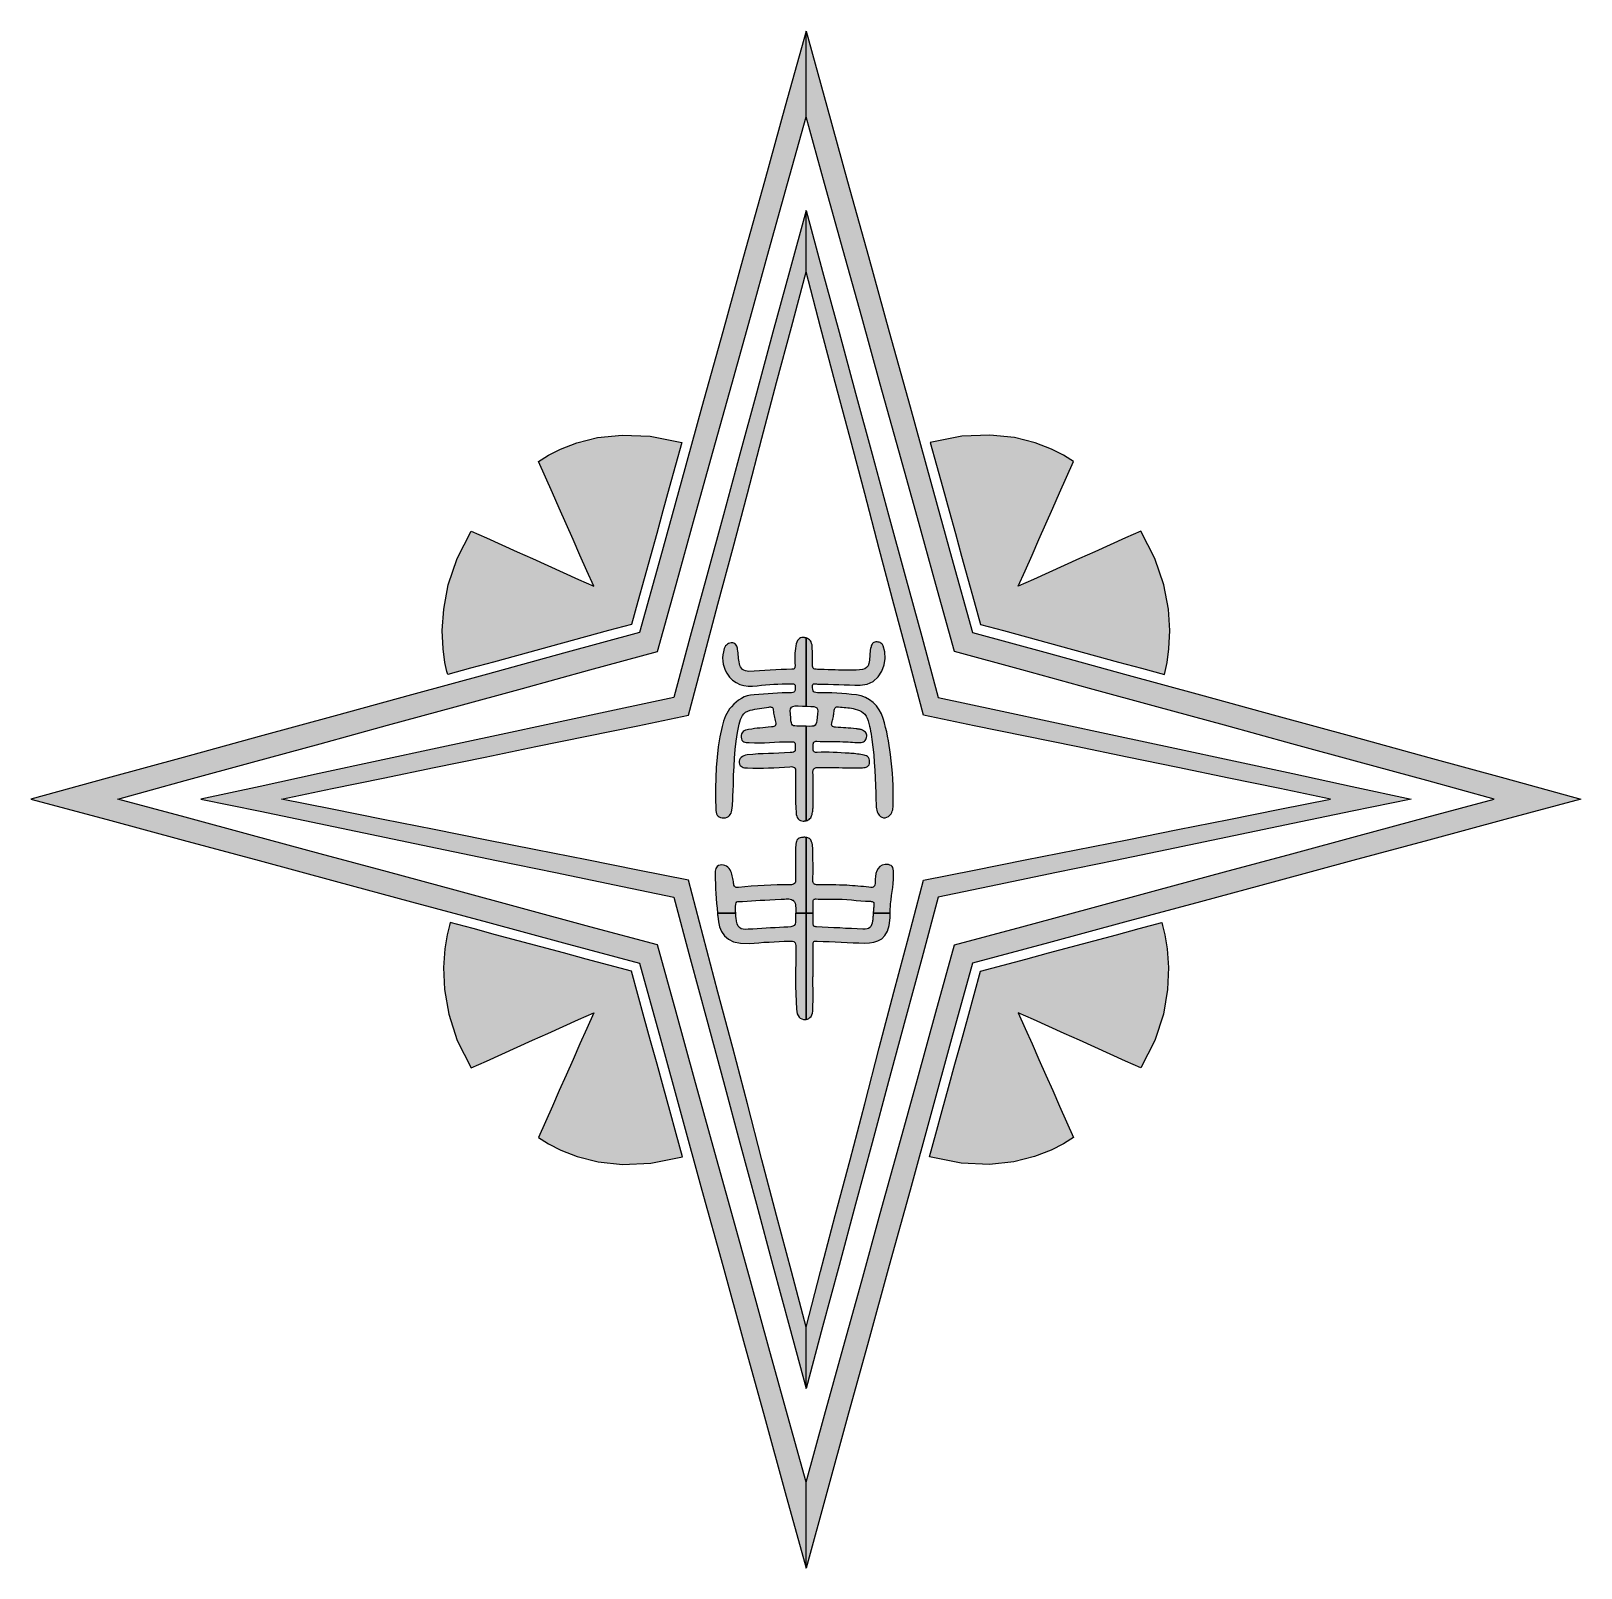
# Model space of a CAD drawing. Extents: x 15.3 to 32.9, y 5.2 to 22.7.
import ezdxf

# ---------------------------------------------------------------- set-up
doc = ezdxf.new("R2010")
doc.units = 0
doc.header["$MEASUREMENT"] = 0
doc.layers.add('_U_30EC_U_30A4_U_30E4_U_36', color=7, linetype='CONTINUOUS')

msp = doc.modelspace()

# ---------------------------------------------------------------- hatches: boundary and pattern name
at = {"layer": '_U_30EC_U_30A4_U_30E4_U_36'}
h = msp.add_hatch(color=29, dxfattribs=at)
h.dxf.hatch_style = 2
h.paths.add_polyline_path([(24.095, 6.224), (23.884, 6.988), (23.673, 7.752), (23.462, 8.515), (23.251, 9.279), (23.039, 10.042), (22.828, 10.806), (22.617, 11.569), (22.406, 12.333), (21.639, 12.54), (20.872, 12.747), (20.105, 12.955), (19.338, 13.162), (18.571, 13.369), (17.804, 13.577), (17.037, 13.784), (16.27, 13.991), (17.037, 14.201), (17.804, 14.411), (18.571, 14.62), (19.338, 14.83), (20.105, 15.04), (20.872, 15.249), (21.639, 15.459), (22.406, 15.669), (22.617, 16.429), (22.828, 17.188), (23.039, 17.948), (23.251, 18.708), (23.462, 19.468), (23.673, 20.227), (23.884, 20.987), (24.095, 21.747), (24.095, 21.869), (24.095, 21.991), (24.095, 22.113), (24.095, 22.235), (24.095, 22.357), (24.095, 22.478), (24.095, 22.6), (24.095, 22.722), (23.858, 21.868), (23.622, 21.013), (23.385, 20.158), (23.148, 19.304), (22.912, 18.449), (22.675, 17.595), (22.439, 16.74), (22.202, 15.885), (21.338, 15.649), (20.473, 15.412), (19.608, 15.175), (18.743, 14.938), (17.878, 14.701), (17.014, 14.465), (16.149, 14.228), (15.284, 13.991), (16.149, 13.758), (17.014, 13.524), (17.878, 13.291), (18.743, 13.058), (19.608, 12.824), (20.473, 12.591), (21.338, 12.358), (22.202, 12.124), (22.439, 11.265), (22.675, 10.406), (22.912, 9.546), (23.148, 8.687), (23.385, 7.827), (23.622, 6.968), (23.858, 6.109), (24.095, 5.249), (24.095, 5.371), (24.095, 5.493), (24.095, 5.615), (24.095, 5.737), (24.095, 5.859), (24.095, 5.981), (24.095, 6.103)])
h = msp.add_hatch(color=29, dxfattribs=at)
h.dxf.hatch_style = 2
h.paths.add_polyline_path([(24.095, 6.224), (24.306, 6.988), (24.517, 7.752), (24.728, 8.515), (24.939, 9.279), (25.15, 10.042), (25.361, 10.806), (25.572, 11.569), (25.783, 12.333), (26.55, 12.54), (27.317, 12.747), (28.084, 12.955), (28.851, 13.162), (29.618, 13.369), (30.385, 13.577), (31.152, 13.784), (31.919, 13.991), (31.152, 14.201), (30.385, 14.411), (29.618, 14.62), (28.851, 14.83), (28.084, 15.04), (27.317, 15.249), (26.55, 15.459), (25.783, 15.669), (25.572, 16.429), (25.361, 17.188), (25.15, 17.948), (24.939, 18.708), (24.728, 19.468), (24.517, 20.227), (24.306, 20.987), (24.095, 21.747), (24.095, 21.869), (24.095, 21.991), (24.095, 22.113), (24.095, 22.235), (24.095, 22.357), (24.095, 22.478), (24.095, 22.6), (24.095, 22.722), (24.331, 21.868), (24.568, 21.013), (24.804, 20.158), (25.041, 19.304), (25.277, 18.449), (25.514, 17.595), (25.75, 16.74), (25.987, 15.885), (26.852, 15.649), (27.716, 15.412), (28.581, 15.175), (29.446, 14.938), (30.311, 14.701), (31.176, 14.465), (32.04, 14.228), (32.905, 13.991), (32.04, 13.758), (31.176, 13.524), (30.311, 13.291), (29.446, 13.058), (28.581, 12.824), (27.716, 12.591), (26.852, 12.358), (25.987, 12.124), (25.75, 11.265), (25.514, 10.406), (25.277, 9.546), (25.041, 8.687), (24.804, 7.827), (24.568, 6.968), (24.331, 6.109), (24.095, 5.249), (24.095, 5.371), (24.095, 5.493), (24.095, 5.615), (24.095, 5.737), (24.095, 5.859), (24.095, 5.981), (24.095, 6.103)])
h = msp.add_hatch(color=29, dxfattribs=at)
h.dxf.hatch_style = 2
h.paths.add_polyline_path([(24.095, 7.986), (23.928, 8.621), (23.761, 9.256), (23.594, 9.891), (23.428, 10.527), (23.261, 11.162), (23.094, 11.797), (22.927, 12.432), (22.76, 13.067), (22.182, 13.183), (21.603, 13.298), (21.024, 13.414), (20.446, 13.529), (19.867, 13.645), (19.288, 13.76), (18.709, 13.876), (18.131, 13.991), (18.709, 14.11), (19.288, 14.229), (19.867, 14.349), (20.446, 14.468), (21.024, 14.587), (21.603, 14.706), (22.182, 14.825), (22.76, 14.945), (22.927, 15.575), (23.094, 16.205), (23.261, 16.835), (23.428, 17.465), (23.594, 18.095), (23.761, 18.726), (23.928, 19.356), (24.095, 19.986), (24.095, 20.073), (24.095, 20.16), (24.095, 20.246), (24.095, 20.333), (24.095, 20.42), (24.095, 20.507), (24.095, 20.594), (24.095, 20.681), (23.907, 19.989), (23.719, 19.297), (23.531, 18.605), (23.343, 17.913), (23.155, 17.221), (22.967, 16.529), (22.779, 15.837), (22.591, 15.145), (21.919, 15.001), (21.247, 14.857), (20.575, 14.712), (19.903, 14.568), (19.231, 14.424), (18.56, 14.28), (17.888, 14.135), (17.216, 13.991), (17.888, 13.852), (18.56, 13.712), (19.231, 13.573), (19.903, 13.433), (20.575, 13.294), (21.247, 13.154), (21.919, 13.015), (22.591, 12.875), (22.779, 12.177), (22.967, 11.479), (23.155, 10.781), (23.343, 10.083), (23.531, 9.385), (23.719, 8.687), (23.907, 7.989), (24.095, 7.291), (24.095, 7.378), (24.095, 7.465), (24.095, 7.551), (24.095, 7.638), (24.095, 7.725), (24.095, 7.812), (24.095, 7.899)])
h = msp.add_hatch(color=29, dxfattribs=at)
h.dxf.hatch_style = 2
h.paths.add_polyline_path([(24.095, 7.986), (24.261, 8.621), (24.428, 9.256), (24.595, 9.891), (24.762, 10.527), (24.928, 11.162), (25.095, 11.797), (25.262, 12.432), (25.429, 13.067), (26.008, 13.183), (26.586, 13.298), (27.165, 13.414), (27.744, 13.529), (28.322, 13.645), (28.901, 13.76), (29.48, 13.876), (30.059, 13.991), (29.48, 14.11), (28.901, 14.229), (28.322, 14.349), (27.744, 14.468), (27.165, 14.587), (26.586, 14.706), (26.008, 14.825), (25.429, 14.945), (25.262, 15.575), (25.095, 16.205), (24.928, 16.835), (24.762, 17.465), (24.595, 18.095), (24.428, 18.726), (24.261, 19.356), (24.095, 19.986), (24.095, 20.073), (24.095, 20.16), (24.095, 20.246), (24.095, 20.333), (24.095, 20.42), (24.095, 20.507), (24.095, 20.594), (24.095, 20.681), (24.283, 19.989), (24.47, 19.297), (24.658, 18.605), (24.846, 17.913), (25.034, 17.221), (25.222, 16.529), (25.41, 15.837), (25.598, 15.145), (26.27, 15.001), (26.942, 14.857), (27.614, 14.712), (28.286, 14.568), (28.958, 14.424), (29.63, 14.28), (30.302, 14.135), (30.973, 13.991), (30.302, 13.852), (29.63, 13.712), (28.958, 13.573), (28.286, 13.433), (27.614, 13.294), (26.942, 13.154), (26.27, 13.015), (25.598, 12.875), (25.41, 12.177), (25.222, 11.479), (25.034, 10.781), (24.846, 10.083), (24.658, 9.385), (24.47, 8.687), (24.283, 7.989), (24.095, 7.291), (24.095, 7.378), (24.095, 7.465), (24.095, 7.551), (24.095, 7.638), (24.095, 7.725), (24.095, 7.812), (24.095, 7.899)])
h = msp.add_hatch(color=29, dxfattribs=at)
h.dxf.hatch_style = 2
h.paths.add_polyline_path([(20.021, 15.405), (20.011, 15.441), (19.989, 15.542), (19.968, 15.7), (19.96, 15.906), (19.976, 16.151), (20.028, 16.427), (20.128, 16.726), (20.289, 17.037), (20.463, 16.959), (20.637, 16.881), (20.811, 16.802), (20.985, 16.724), (21.16, 16.645), (21.334, 16.567), (21.508, 16.488), (21.682, 16.41), (21.603, 16.587), (21.525, 16.764), (21.446, 16.941), (21.368, 17.119), (21.29, 17.296), (21.211, 17.473), (21.133, 17.65), (21.054, 17.827), (21.083, 17.848), (21.167, 17.901), (21.304, 17.97), (21.49, 18.041), (21.724, 18.1), (22.003, 18.129), (22.323, 18.116), (22.683, 18.044), (22.611, 17.786), (22.54, 17.528), (22.468, 17.269), (22.397, 17.011), (22.325, 16.752), (22.254, 16.494), (22.182, 16.236), (22.111, 15.977), (21.849, 15.906), (21.588, 15.834), (21.327, 15.763), (21.066, 15.691), (20.804, 15.62), (20.543, 15.548), (20.282, 15.477)])
h = msp.add_hatch(color=29, dxfattribs=at)
h.dxf.hatch_style = 2
h.paths.add_polyline_path([(28.169, 15.405), (28.178, 15.441), (28.2, 15.542), (28.221, 15.7), (28.229, 15.906), (28.214, 16.151), (28.161, 16.427), (28.061, 16.726), (27.9, 17.037), (27.726, 16.959), (27.552, 16.881), (27.378, 16.802), (27.204, 16.724), (27.03, 16.645), (26.856, 16.567), (26.682, 16.488), (26.507, 16.41), (26.586, 16.587), (26.664, 16.764), (26.743, 16.941), (26.821, 17.119), (26.9, 17.296), (26.978, 17.473), (27.056, 17.65), (27.135, 17.827), (27.106, 17.848), (27.022, 17.901), (26.885, 17.97), (26.699, 18.041), (26.465, 18.1), (26.186, 18.129), (25.866, 18.116), (25.507, 18.044), (25.578, 17.786), (25.65, 17.528), (25.721, 17.269), (25.793, 17.011), (25.864, 16.752), (25.936, 16.494), (26.007, 16.236), (26.079, 15.977), (26.34, 15.906), (26.601, 15.834), (26.862, 15.763), (27.124, 15.691), (27.385, 15.62), (27.646, 15.548), (27.907, 15.477)])
h = msp.add_hatch(color=29, dxfattribs=at)
h.dxf.hatch_style = 2
h.paths.add_polyline_path([(24.095, 14.819), (24.092, 14.819), (24.089, 14.819), (24.086, 14.819), (24.083, 14.819), (24.081, 14.819), (24.078, 14.819), (24.075, 14.82), (24.071, 14.82), (24.065, 14.82), (24.059, 14.82), (24.053, 14.82), (24.047, 14.82), (24.041, 14.82), (24.034, 14.82), (24.028, 14.82), (24.022, 14.82), (23.992, 14.82), (23.969, 14.822), (23.952, 14.825), (23.94, 14.832), (23.933, 14.843), (23.928, 14.859), (23.924, 14.881), (23.921, 14.911), (23.917, 14.958), (23.916, 14.993), (23.919, 15.018), (23.928, 15.034), (23.944, 15.044), (23.97, 15.049), (24.006, 15.049), (24.053, 15.048), (24.058, 15.048), (24.064, 15.048), (24.069, 15.048), (24.074, 15.047), (24.079, 15.047), (24.084, 15.047), (24.089, 15.047), (24.095, 15.046), (24.095, 15.143), (24.095, 15.24), (24.095, 15.337), (24.095, 15.434), (24.095, 15.531), (24.095, 15.628), (24.095, 15.725), (24.095, 15.822), (24.091, 15.823), (24.088, 15.824), (24.085, 15.825), (24.081, 15.825), (24.078, 15.826), (24.075, 15.827), (24.071, 15.827), (24.067, 15.827), (24.049, 15.827), (24.033, 15.823), (24.02, 15.816), (24.008, 15.806), (23.998, 15.793), (23.989, 15.776), (23.983, 15.755), (23.978, 15.731), (23.974, 15.704), (23.971, 15.676), (23.969, 15.648), (23.969, 15.621), (23.969, 15.593), (23.969, 15.565), (23.969, 15.537), (23.97, 15.51), (23.97, 15.5), (23.969, 15.492), (23.968, 15.484), (23.965, 15.478), (23.961, 15.473), (23.954, 15.469), (23.946, 15.467), (23.935, 15.466), (23.873, 15.465), (23.812, 15.463), (23.75, 15.46), (23.689, 15.457), (23.628, 15.453), (23.566, 15.45), (23.505, 15.446), (23.443, 15.442), (23.424, 15.443), (23.406, 15.448), (23.389, 15.455), (23.374, 15.465), (23.36, 15.478), (23.35, 15.493), (23.342, 15.51), (23.337, 15.529), (23.334, 15.549), (23.331, 15.57), (23.329, 15.59), (23.326, 15.611), (23.324, 15.632), (23.322, 15.652), (23.319, 15.673), (23.316, 15.693), (23.314, 15.706), (23.311, 15.718), (23.307, 15.73), (23.302, 15.74), (23.295, 15.75), (23.286, 15.757), (23.275, 15.763), (23.261, 15.765), (23.245, 15.765), (23.229, 15.762), (23.215, 15.758), (23.201, 15.751), (23.19, 15.742), (23.179, 15.731), (23.171, 15.718), (23.165, 15.703), (23.155, 15.666), (23.149, 15.63), (23.147, 15.595), (23.148, 15.559), (23.154, 15.524), (23.163, 15.49), (23.176, 15.456), (23.193, 15.423), (23.225, 15.378), (23.26, 15.342), (23.299, 15.314), (23.342, 15.294), (23.388, 15.282), (23.436, 15.275), (23.487, 15.274), (23.54, 15.278), (23.587, 15.284), (23.634, 15.288), (23.682, 15.292), (23.729, 15.295), (23.776, 15.297), (23.824, 15.299), (23.871, 15.3), (23.919, 15.301), (23.93, 15.301), (23.941, 15.3), (23.951, 15.299), (23.959, 15.297), (23.965, 15.292), (23.97, 15.286), (23.972, 15.276), (23.971, 15.263), (23.97, 15.252), (23.97, 15.24), (23.97, 15.23), (23.968, 15.22), (23.964, 15.212), (23.956, 15.205), (23.945, 15.201), (23.929, 15.199), (23.876, 15.199), (23.822, 15.197), (23.769, 15.194), (23.716, 15.19), (23.663, 15.186), (23.61, 15.182), (23.557, 15.178), (23.504, 15.175), (23.464, 15.171), (23.427, 15.163), (23.392, 15.151), (23.36, 15.135), (23.329, 15.116), (23.301, 15.094), (23.273, 15.069), (23.247, 15.041), (23.226, 15.016), (23.208, 14.99), (23.193, 14.963), (23.179, 14.935), (23.167, 14.906), (23.157, 14.876), (23.148, 14.846), (23.14, 14.815), (23.115, 14.699), (23.096, 14.583), (23.083, 14.466), (23.074, 14.349), (23.068, 14.231), (23.066, 14.114), (23.066, 13.996), (23.068, 13.878), (23.068, 13.876), (23.068, 13.874), (23.068, 13.871), (23.069, 13.869), (23.069, 13.867), (23.069, 13.864), (23.07, 13.862), (23.07, 13.86), (23.072, 13.84), (23.077, 13.823), (23.085, 13.808), (23.095, 13.796), (23.107, 13.787), (23.123, 13.781), (23.14, 13.778), (23.161, 13.777), (23.181, 13.779), (23.198, 13.784), (23.212, 13.792), (23.225, 13.802), (23.234, 13.815), (23.242, 13.83), (23.248, 13.847), (23.252, 13.866), (23.255, 13.892), (23.258, 13.917), (23.26, 13.942), (23.262, 13.968), (23.263, 13.993), (23.264, 14.018), (23.264, 14.044), (23.265, 14.069), (23.269, 14.166), (23.272, 14.263), (23.277, 14.36), (23.282, 14.457), (23.29, 14.553), (23.301, 14.65), (23.316, 14.746), (23.334, 14.841), (23.341, 14.869), (23.349, 14.895), (23.36, 14.919), (23.373, 14.941), (23.389, 14.961), (23.408, 14.978), (23.432, 14.991), (23.46, 15), (23.486, 15.005), (23.513, 15.011), (23.539, 15.015), (23.566, 15.02), (23.592, 15.024), (23.619, 15.028), (23.646, 15.032), (23.672, 15.037), (23.682, 15.038), (23.691, 15.038), (23.699, 15.037), (23.706, 15.035), (23.712, 15.03), (23.716, 15.023), (23.72, 15.015), (23.722, 15.003), (23.724, 14.986), (23.726, 14.969), (23.729, 14.952), (23.732, 14.935), (23.735, 14.919), (23.739, 14.902), (23.743, 14.885), (23.747, 14.869), (23.75, 14.854), (23.751, 14.841), (23.749, 14.832), (23.745, 14.824), (23.738, 14.818), (23.729, 14.814), (23.716, 14.811), (23.701, 14.81), (23.666, 14.807), (23.633, 14.804), (23.602, 14.801), (23.571, 14.798), (23.541, 14.795), (23.51, 14.791), (23.477, 14.787), (23.442, 14.782), (23.424, 14.779), (23.407, 14.774), (23.393, 14.767), (23.38, 14.757), (23.37, 14.745), (23.363, 14.731), (23.359, 14.714), (23.358, 14.694), (23.361, 14.675), (23.367, 14.661), (23.376, 14.65), (23.388, 14.643), (23.401, 14.638), (23.416, 14.635), (23.432, 14.634), (23.448, 14.632), (23.509, 14.63), (23.567, 14.629), (23.624, 14.631), (23.68, 14.634), (23.736, 14.637), (23.793, 14.64), (23.851, 14.643), (23.912, 14.643), (23.921, 14.643), (23.931, 14.643), (23.941, 14.642), (23.951, 14.64), (23.959, 14.636), (23.966, 14.629), (23.97, 14.62), (23.972, 14.607), (23.972, 14.586), (23.973, 14.568), (23.972, 14.552), (23.97, 14.54), (23.964, 14.53), (23.953, 14.523), (23.937, 14.519), (23.914, 14.519), (23.85, 14.515), (23.787, 14.512), (23.727, 14.51), (23.668, 14.508), (23.609, 14.505), (23.549, 14.503), (23.489, 14.499), (23.427, 14.494), (23.407, 14.491), (23.388, 14.484), (23.372, 14.475), (23.358, 14.463), (23.346, 14.45), (23.339, 14.436), (23.335, 14.42), (23.335, 14.405), (23.34, 14.388), (23.347, 14.374), (23.357, 14.364), (23.369, 14.356), (23.382, 14.35), (23.397, 14.347), (23.413, 14.345), (23.429, 14.344), (23.491, 14.342), (23.551, 14.341), (23.611, 14.342), (23.67, 14.344), (23.729, 14.346), (23.788, 14.35), (23.849, 14.354), (23.91, 14.358), (23.927, 14.359), (23.941, 14.358), (23.953, 14.355), (23.962, 14.35), (23.969, 14.343), (23.974, 14.331), (23.976, 14.317), (23.977, 14.298), (23.976, 14.24), (23.975, 14.182), (23.974, 14.124), (23.975, 14.066), (23.975, 14.009), (23.976, 13.951), (23.978, 13.893), (23.981, 13.835), (23.984, 13.815), (23.989, 13.797), (23.996, 13.78), (24.006, 13.766), (24.017, 13.755), (24.031, 13.746), (24.046, 13.742), (24.062, 13.741), (24.067, 13.741), (24.071, 13.741), (24.075, 13.741), (24.079, 13.742), (24.083, 13.742), (24.087, 13.743), (24.091, 13.744), (24.095, 13.744), (24.095, 13.879), (24.095, 14.013), (24.095, 14.147), (24.095, 14.281), (24.095, 14.416), (24.095, 14.55), (24.095, 14.684)])
h = msp.add_hatch(color=29, dxfattribs=at)
h.dxf.hatch_style = 2
h.paths.add_polyline_path([(25.056, 14.498), (25.049, 14.55), (25.041, 14.601), (25.032, 14.653), (25.022, 14.704), (25.012, 14.755), (25, 14.806), (24.987, 14.857), (24.972, 14.907), (24.954, 14.959), (24.928, 15.006), (24.896, 15.049), (24.859, 15.087), (24.817, 15.119), (24.771, 15.144), (24.72, 15.163), (24.667, 15.174), (24.612, 15.181), (24.556, 15.187), (24.501, 15.192), (24.446, 15.195), (24.39, 15.198), (24.335, 15.2), (24.279, 15.2), (24.224, 15.2), (24.206, 15.201), (24.193, 15.205), (24.183, 15.211), (24.177, 15.22), (24.173, 15.23), (24.171, 15.241), (24.17, 15.254), (24.169, 15.267), (24.17, 15.283), (24.173, 15.293), (24.179, 15.299), (24.187, 15.302), (24.196, 15.302), (24.206, 15.301), (24.215, 15.299), (24.224, 15.298), (24.285, 15.297), (24.346, 15.295), (24.407, 15.294), (24.467, 15.292), (24.528, 15.29), (24.589, 15.288), (24.65, 15.286), (24.711, 15.285), (24.791, 15.296), (24.859, 15.329), (24.914, 15.379), (24.956, 15.443), (24.984, 15.515), (24.996, 15.59), (24.991, 15.665), (24.97, 15.734), (24.963, 15.746), (24.956, 15.755), (24.947, 15.763), (24.937, 15.769), (24.926, 15.774), (24.914, 15.776), (24.902, 15.778), (24.889, 15.778), (24.877, 15.776), (24.866, 15.772), (24.858, 15.767), (24.851, 15.759), (24.846, 15.751), (24.841, 15.742), (24.837, 15.731), (24.834, 15.721), (24.829, 15.702), (24.825, 15.683), (24.823, 15.664), (24.821, 15.645), (24.82, 15.626), (24.819, 15.607), (24.818, 15.587), (24.816, 15.568), (24.81, 15.533), (24.8, 15.506), (24.784, 15.487), (24.763, 15.473), (24.736, 15.464), (24.703, 15.459), (24.664, 15.457), (24.617, 15.456), (24.558, 15.455), (24.508, 15.456), (24.465, 15.457), (24.425, 15.458), (24.386, 15.46), (24.346, 15.461), (24.301, 15.463), (24.249, 15.464), (24.227, 15.464), (24.209, 15.466), (24.195, 15.469), (24.184, 15.473), (24.176, 15.48), (24.171, 15.49), (24.169, 15.503), (24.169, 15.52), (24.169, 15.545), (24.17, 15.571), (24.17, 15.596), (24.169, 15.622), (24.169, 15.647), (24.168, 15.673), (24.166, 15.698), (24.165, 15.724), (24.163, 15.743), (24.159, 15.761), (24.153, 15.777), (24.145, 15.79), (24.135, 15.801), (24.123, 15.81), (24.11, 15.817), (24.095, 15.822), (24.095, 15.725), (24.095, 15.628), (24.095, 15.531), (24.095, 15.434), (24.095, 15.337), (24.095, 15.24), (24.095, 15.143), (24.095, 15.046), (24.096, 15.046), (24.098, 15.046), (24.1, 15.046), (24.101, 15.046), (24.103, 15.046), (24.105, 15.046), (24.107, 15.046), (24.108, 15.046), (24.15, 15.044), (24.182, 15.042), (24.204, 15.037), (24.218, 15.027), (24.226, 15.012), (24.229, 14.99), (24.227, 14.959), (24.223, 14.919), (24.219, 14.885), (24.215, 14.86), (24.208, 14.842), (24.198, 14.829), (24.183, 14.821), (24.162, 14.818), (24.133, 14.817), (24.095, 14.819), (24.095, 14.684), (24.095, 14.55), (24.095, 14.416), (24.095, 14.281), (24.095, 14.147), (24.095, 14.013), (24.095, 13.879), (24.095, 13.744), (24.109, 13.748), (24.121, 13.753), (24.132, 13.76), (24.14, 13.768), (24.148, 13.778), (24.154, 13.789), (24.159, 13.801), (24.163, 13.815), (24.166, 13.828), (24.168, 13.841), (24.171, 13.854), (24.172, 13.866), (24.174, 13.879), (24.175, 13.892), (24.175, 13.905), (24.175, 13.918), (24.175, 13.966), (24.175, 14.014), (24.175, 14.062), (24.175, 14.111), (24.175, 14.159), (24.175, 14.207), (24.175, 14.255), (24.174, 14.303), (24.175, 14.312), (24.177, 14.322), (24.182, 14.33), (24.188, 14.337), (24.195, 14.342), (24.203, 14.347), (24.212, 14.349), (24.222, 14.35), (24.263, 14.349), (24.304, 14.348), (24.346, 14.348), (24.387, 14.348), (24.428, 14.348), (24.469, 14.348), (24.51, 14.347), (24.551, 14.346), (24.575, 14.346), (24.598, 14.346), (24.621, 14.345), (24.644, 14.345), (24.667, 14.345), (24.69, 14.346), (24.713, 14.346), (24.736, 14.347), (24.751, 14.348), (24.766, 14.35), (24.779, 14.353), (24.792, 14.359), (24.802, 14.367), (24.811, 14.379), (24.816, 14.394), (24.818, 14.413), (24.817, 14.433), (24.813, 14.449), (24.805, 14.462), (24.795, 14.473), (24.783, 14.481), (24.769, 14.487), (24.754, 14.491), (24.738, 14.494), (24.719, 14.497), (24.7, 14.5), (24.68, 14.502), (24.661, 14.505), (24.642, 14.507), (24.623, 14.508), (24.604, 14.51), (24.585, 14.511), (24.539, 14.514), (24.494, 14.517), (24.448, 14.519), (24.403, 14.521), (24.358, 14.522), (24.312, 14.523), (24.267, 14.522), (24.221, 14.521), (24.202, 14.521), (24.189, 14.526), (24.181, 14.535), (24.177, 14.546), (24.175, 14.56), (24.175, 14.574), (24.176, 14.589), (24.175, 14.603), (24.176, 14.616), (24.178, 14.626), (24.181, 14.634), (24.185, 14.639), (24.191, 14.643), (24.198, 14.646), (24.208, 14.647), (24.219, 14.647), (24.255, 14.646), (24.296, 14.645), (24.339, 14.645), (24.381, 14.645), (24.419, 14.645), (24.45, 14.645), (24.47, 14.645), (24.478, 14.645), (24.514, 14.643), (24.545, 14.641), (24.573, 14.64), (24.599, 14.638), (24.625, 14.636), (24.65, 14.634), (24.678, 14.633), (24.708, 14.632), (24.723, 14.633), (24.736, 14.636), (24.748, 14.642), (24.758, 14.649), (24.766, 14.657), (24.773, 14.667), (24.779, 14.679), (24.783, 14.691), (24.786, 14.705), (24.786, 14.718), (24.783, 14.73), (24.778, 14.741), (24.771, 14.752), (24.761, 14.76), (24.75, 14.768), (24.738, 14.774), (24.729, 14.778), (24.721, 14.78), (24.712, 14.783), (24.703, 14.785), (24.693, 14.786), (24.684, 14.787), (24.675, 14.788), (24.666, 14.789), (24.633, 14.792), (24.603, 14.795), (24.575, 14.797), (24.548, 14.8), (24.52, 14.802), (24.492, 14.804), (24.462, 14.806), (24.43, 14.808), (24.417, 14.809), (24.406, 14.811), (24.397, 14.815), (24.391, 14.821), (24.387, 14.829), (24.386, 14.84), (24.388, 14.854), (24.393, 14.872), (24.397, 14.886), (24.401, 14.9), (24.404, 14.914), (24.407, 14.928), (24.409, 14.943), (24.411, 14.957), (24.412, 14.972), (24.413, 14.986), (24.415, 15), (24.418, 15.012), (24.421, 15.022), (24.427, 15.029), (24.434, 15.035), (24.442, 15.038), (24.453, 15.039), (24.465, 15.038), (24.486, 15.036), (24.507, 15.034), (24.527, 15.032), (24.548, 15.03), (24.569, 15.029), (24.589, 15.026), (24.61, 15.023), (24.63, 15.019), (24.655, 15.013), (24.679, 15.006), (24.703, 14.997), (24.726, 14.986), (24.746, 14.972), (24.764, 14.955), (24.779, 14.934), (24.791, 14.909), (24.801, 14.88), (24.809, 14.851), (24.817, 14.821), (24.823, 14.791), (24.829, 14.761), (24.834, 14.73), (24.839, 14.7), (24.844, 14.669), (24.855, 14.582), (24.864, 14.495), (24.871, 14.407), (24.876, 14.319), (24.88, 14.231), (24.883, 14.144), (24.887, 14.056), (24.89, 13.968), (24.891, 13.95), (24.891, 13.933), (24.892, 13.915), (24.894, 13.897), (24.896, 13.88), (24.9, 13.863), (24.905, 13.846), (24.912, 13.829), (24.925, 13.809), (24.94, 13.793), (24.957, 13.783), (24.976, 13.778), (24.995, 13.778), (25.014, 13.783), (25.033, 13.794), (25.051, 13.81), (25.062, 13.824), (25.07, 13.838), (25.076, 13.853), (25.081, 13.868), (25.083, 13.884), (25.085, 13.9), (25.086, 13.916), (25.086, 13.932), (25.087, 14.003), (25.087, 14.074), (25.085, 14.144), (25.081, 14.215), (25.077, 14.286), (25.071, 14.357), (25.064, 14.427)])
h = msp.add_hatch(color=29, dxfattribs=at)
h.dxf.hatch_style = 2
h.paths.add_polyline_path([(23.296, 12.695), (23.296, 12.698), (23.296, 12.702), (23.295, 12.706), (23.295, 12.711), (23.295, 12.715), (23.295, 12.72), (23.294, 12.726), (23.294, 12.731), (23.294, 12.769), (23.296, 12.795), (23.3, 12.812), (23.308, 12.822), (23.318, 12.826), (23.333, 12.827), (23.351, 12.827), (23.372, 12.827), (23.424, 12.83), (23.474, 12.833), (23.523, 12.836), (23.574, 12.84), (23.627, 12.843), (23.683, 12.846), (23.745, 12.849), (23.812, 12.851), (23.833, 12.852), (23.852, 12.853), (23.869, 12.855), (23.884, 12.855), (23.899, 12.855), (23.913, 12.853), (23.928, 12.849), (23.943, 12.843), (23.945, 12.843), (23.946, 12.842), (23.948, 12.841), (23.949, 12.84), (23.951, 12.839), (23.952, 12.838), (23.953, 12.836), (23.954, 12.835), (23.964, 12.822), (23.97, 12.807), (23.974, 12.79), (23.977, 12.772), (23.978, 12.753), (23.979, 12.734), (23.978, 12.714), (23.978, 12.695), (23.992, 12.695), (24.007, 12.695), (24.021, 12.695), (24.036, 12.695), (24.051, 12.695), (24.065, 12.695), (24.08, 12.695), (24.095, 12.695), (24.095, 12.802), (24.095, 12.91), (24.095, 13.017), (24.095, 13.125), (24.095, 13.232), (24.095, 13.34), (24.095, 13.447), (24.095, 13.555), (24.088, 13.555), (24.082, 13.556), (24.075, 13.556), (24.069, 13.556), (24.062, 13.555), (24.056, 13.555), (24.049, 13.554), (24.042, 13.553), (24.029, 13.551), (24.017, 13.546), (24.006, 13.54), (23.997, 13.532), (23.99, 13.522), (23.985, 13.509), (23.981, 13.495), (23.979, 13.479), (23.977, 13.429), (23.976, 13.38), (23.975, 13.331), (23.975, 13.281), (23.975, 13.232), (23.975, 13.183), (23.976, 13.133), (23.977, 13.084), (23.976, 13.066), (23.974, 13.051), (23.97, 13.039), (23.963, 13.03), (23.954, 13.023), (23.943, 13.019), (23.929, 13.016), (23.912, 13.015), (23.839, 13.015), (23.766, 13.014), (23.693, 13.012), (23.619, 13.008), (23.546, 13.004), (23.473, 12.999), (23.4, 12.993), (23.328, 12.986), (23.313, 12.985), (23.302, 12.986), (23.292, 12.99), (23.285, 12.995), (23.28, 13.002), (23.276, 13.012), (23.273, 13.023), (23.271, 13.036), (23.269, 13.053), (23.266, 13.069), (23.263, 13.086), (23.26, 13.103), (23.256, 13.119), (23.252, 13.136), (23.247, 13.152), (23.241, 13.168), (23.233, 13.186), (23.221, 13.202), (23.207, 13.216), (23.191, 13.227), (23.173, 13.235), (23.155, 13.24), (23.136, 13.242), (23.118, 13.24), (23.1, 13.234), (23.086, 13.225), (23.076, 13.214), (23.069, 13.201), (23.065, 13.186), (23.063, 13.171), (23.062, 13.155), (23.062, 13.138), (23.062, 13.082), (23.064, 13.027), (23.066, 12.971), (23.07, 12.916), (23.074, 12.861), (23.078, 12.805), (23.083, 12.75), (23.088, 12.695), (23.114, 12.695), (23.14, 12.695), (23.166, 12.695), (23.192, 12.695), (23.218, 12.695), (23.244, 12.695), (23.27, 12.695)])
h = msp.add_hatch(color=29, dxfattribs=at)
h.dxf.hatch_style = 2
h.paths.add_polyline_path([(24.175, 12.695), (24.175, 12.71), (24.175, 12.726), (24.175, 12.742), (24.175, 12.758), (24.175, 12.773), (24.175, 12.789), (24.175, 12.805), (24.175, 12.821), (24.175, 12.83), (24.177, 12.838), (24.179, 12.844), (24.183, 12.848), (24.188, 12.852), (24.195, 12.854), (24.202, 12.855), (24.211, 12.855), (24.234, 12.854), (24.258, 12.854), (24.281, 12.854), (24.304, 12.854), (24.327, 12.854), (24.35, 12.854), (24.373, 12.854), (24.396, 12.854), (24.451, 12.854), (24.504, 12.852), (24.558, 12.848), (24.611, 12.844), (24.664, 12.839), (24.718, 12.834), (24.772, 12.831), (24.826, 12.829), (24.837, 12.828), (24.846, 12.826), (24.854, 12.823), (24.859, 12.819), (24.864, 12.813), (24.866, 12.805), (24.867, 12.796), (24.867, 12.785), (24.866, 12.773), (24.864, 12.762), (24.863, 12.751), (24.863, 12.74), (24.862, 12.728), (24.861, 12.717), (24.86, 12.706), (24.859, 12.695), (24.883, 12.695), (24.907, 12.695), (24.931, 12.695), (24.955, 12.695), (24.979, 12.695), (25.003, 12.695), (25.027, 12.695), (25.051, 12.695), (25.052, 12.708), (25.052, 12.721), (25.052, 12.734), (25.053, 12.747), (25.054, 12.76), (25.055, 12.773), (25.055, 12.786), (25.056, 12.799), (25.061, 12.846), (25.067, 12.893), (25.073, 12.939), (25.08, 12.986), (25.085, 13.032), (25.089, 13.079), (25.091, 13.126), (25.089, 13.173), (25.086, 13.194), (25.081, 13.211), (25.073, 13.224), (25.062, 13.234), (25.049, 13.241), (25.034, 13.245), (25.015, 13.246), (24.994, 13.245), (24.96, 13.239), (24.934, 13.223), (24.914, 13.201), (24.9, 13.174), (24.89, 13.144), (24.884, 13.112), (24.881, 13.081), (24.88, 13.053), (24.88, 13.032), (24.878, 13.016), (24.874, 13.003), (24.867, 12.995), (24.858, 12.989), (24.846, 12.987), (24.83, 12.986), (24.81, 12.988), (24.779, 12.991), (24.748, 12.995), (24.717, 12.998), (24.685, 13.001), (24.654, 13.004), (24.623, 13.006), (24.591, 13.008), (24.56, 13.01), (24.519, 13.012), (24.477, 13.013), (24.435, 13.014), (24.394, 13.015), (24.352, 13.015), (24.31, 13.015), (24.269, 13.015), (24.227, 13.015), (24.214, 13.016), (24.203, 13.018), (24.193, 13.021), (24.186, 13.026), (24.18, 13.033), (24.176, 13.042), (24.174, 13.054), (24.174, 13.068), (24.174, 13.106), (24.175, 13.144), (24.175, 13.181), (24.175, 13.219), (24.175, 13.257), (24.174, 13.295), (24.174, 13.333), (24.174, 13.37), (24.174, 13.387), (24.174, 13.404), (24.173, 13.421), (24.172, 13.438), (24.17, 13.455), (24.168, 13.471), (24.164, 13.488), (24.159, 13.504), (24.154, 13.517), (24.148, 13.528), (24.141, 13.536), (24.133, 13.543), (24.124, 13.548), (24.115, 13.551), (24.105, 13.554), (24.095, 13.555), (24.095, 13.447), (24.095, 13.34), (24.095, 13.232), (24.095, 13.125), (24.095, 13.017), (24.095, 12.91), (24.095, 12.802), (24.095, 12.695), (24.105, 12.695), (24.115, 12.695), (24.125, 12.695), (24.135, 12.695), (24.145, 12.695), (24.155, 12.695), (24.165, 12.695)])
h = msp.add_hatch(color=29, dxfattribs=at)
h.dxf.hatch_style = 2
h.paths.add_polyline_path([(23.978, 12.695), (23.977, 12.691), (23.977, 12.688), (23.977, 12.684), (23.977, 12.681), (23.977, 12.677), (23.977, 12.674), (23.977, 12.671), (23.977, 12.667), (23.977, 12.625), (23.975, 12.593), (23.97, 12.57), (23.961, 12.554), (23.945, 12.544), (23.921, 12.539), (23.888, 12.535), (23.844, 12.533), (23.794, 12.531), (23.743, 12.528), (23.692, 12.525), (23.641, 12.522), (23.591, 12.519), (23.54, 12.515), (23.489, 12.513), (23.438, 12.51), (23.408, 12.508), (23.381, 12.511), (23.358, 12.517), (23.338, 12.529), (23.323, 12.547), (23.311, 12.571), (23.303, 12.601), (23.299, 12.639), (23.298, 12.647), (23.298, 12.654), (23.298, 12.66), (23.297, 12.665), (23.297, 12.671), (23.297, 12.678), (23.296, 12.686), (23.296, 12.695), (23.27, 12.695), (23.244, 12.695), (23.218, 12.695), (23.192, 12.695), (23.166, 12.695), (23.14, 12.695), (23.114, 12.695), (23.088, 12.695), (23.089, 12.69), (23.089, 12.686), (23.09, 12.681), (23.09, 12.676), (23.09, 12.672), (23.091, 12.667), (23.091, 12.663), (23.092, 12.658), (23.1, 12.596), (23.113, 12.538), (23.135, 12.484), (23.167, 12.437), (23.212, 12.398), (23.272, 12.369), (23.35, 12.352), (23.447, 12.348), (23.504, 12.353), (23.56, 12.358), (23.617, 12.362), (23.674, 12.365), (23.731, 12.369), (23.788, 12.372), (23.845, 12.374), (23.902, 12.377), (23.924, 12.377), (23.942, 12.375), (23.955, 12.372), (23.965, 12.365), (23.972, 12.355), (23.977, 12.342), (23.979, 12.325), (23.98, 12.304), (23.979, 12.216), (23.978, 12.128), (23.977, 12.04), (23.977, 11.952), (23.977, 11.865), (23.978, 11.777), (23.981, 11.689), (23.985, 11.601), (23.989, 11.574), (23.995, 11.55), (24.004, 11.53), (24.016, 11.513), (24.03, 11.5), (24.047, 11.491), (24.065, 11.486), (24.086, 11.484), (24.087, 11.484), (24.088, 11.485), (24.089, 11.485), (24.09, 11.485), (24.091, 11.485), (24.092, 11.486), (24.093, 11.486), (24.095, 11.486), (24.095, 11.637), (24.095, 11.788), (24.095, 11.939), (24.095, 12.09), (24.095, 12.241), (24.095, 12.393), (24.095, 12.544), (24.095, 12.695), (24.08, 12.695), (24.065, 12.695), (24.051, 12.695), (24.036, 12.695), (24.021, 12.695), (24.007, 12.695), (23.992, 12.695)])
h = msp.add_hatch(color=29, dxfattribs=at)
h.dxf.hatch_style = 2
h.paths.add_polyline_path([(24.859, 12.695), (24.859, 12.684), (24.858, 12.673), (24.857, 12.662), (24.856, 12.651), (24.855, 12.64), (24.854, 12.629), (24.853, 12.618), (24.852, 12.607), (24.848, 12.581), (24.841, 12.56), (24.832, 12.543), (24.821, 12.53), (24.806, 12.521), (24.789, 12.514), (24.767, 12.511), (24.742, 12.511), (24.676, 12.514), (24.61, 12.518), (24.544, 12.521), (24.478, 12.525), (24.411, 12.528), (24.345, 12.532), (24.279, 12.536), (24.213, 12.539), (24.205, 12.54), (24.197, 12.541), (24.19, 12.543), (24.185, 12.547), (24.181, 12.551), (24.178, 12.557), (24.176, 12.565), (24.175, 12.574), (24.176, 12.589), (24.176, 12.604), (24.176, 12.619), (24.175, 12.634), (24.175, 12.649), (24.175, 12.665), (24.175, 12.68), (24.175, 12.695), (24.165, 12.695), (24.155, 12.695), (24.145, 12.695), (24.135, 12.695), (24.125, 12.695), (24.115, 12.695), (24.105, 12.695), (24.095, 12.695), (24.095, 12.544), (24.095, 12.393), (24.095, 12.241), (24.095, 12.09), (24.095, 11.939), (24.095, 11.788), (24.095, 11.637), (24.095, 11.486), (24.112, 11.49), (24.127, 11.497), (24.14, 11.507), (24.152, 11.52), (24.161, 11.536), (24.168, 11.555), (24.172, 11.578), (24.174, 11.604), (24.174, 11.649), (24.175, 11.695), (24.175, 11.74), (24.175, 11.786), (24.175, 11.831), (24.174, 11.877), (24.174, 11.922), (24.174, 11.968), (24.175, 11.968), (24.175, 11.968), (24.175, 11.968), (24.175, 11.968), (24.176, 11.968), (24.176, 11.968), (24.176, 11.968), (24.176, 11.968), (24.176, 12.013), (24.176, 12.059), (24.177, 12.104), (24.177, 12.15), (24.177, 12.195), (24.177, 12.241), (24.176, 12.286), (24.175, 12.332), (24.175, 12.345), (24.177, 12.356), (24.179, 12.364), (24.184, 12.37), (24.19, 12.374), (24.198, 12.376), (24.209, 12.377), (24.223, 12.377), (24.29, 12.373), (24.358, 12.37), (24.426, 12.366), (24.494, 12.362), (24.561, 12.359), (24.629, 12.356), (24.697, 12.355), (24.765, 12.354), (24.817, 12.356), (24.866, 12.364), (24.913, 12.378), (24.955, 12.403), (24.991, 12.439), (25.02, 12.489), (25.04, 12.555), (25.05, 12.639), (25.05, 12.647), (25.05, 12.655), (25.05, 12.662), (25.05, 12.669), (25.051, 12.675), (25.051, 12.682), (25.051, 12.688), (25.051, 12.695), (25.027, 12.695), (25.003, 12.695), (24.979, 12.695), (24.955, 12.695), (24.931, 12.695), (24.907, 12.695), (24.883, 12.695)])
h = msp.add_hatch(color=29, dxfattribs=at)
h.dxf.hatch_style = 2
h.paths.add_polyline_path([(20.051, 12.588), (20.04, 12.552), (20.015, 12.448), (19.989, 12.287), (19.975, 12.077), (19.985, 11.827), (20.033, 11.547), (20.13, 11.247), (20.289, 10.934), (20.463, 11.012), (20.637, 11.091), (20.811, 11.169), (20.985, 11.248), (21.16, 11.326), (21.334, 11.404), (21.508, 11.483), (21.682, 11.561), (21.603, 11.384), (21.525, 11.207), (21.446, 11.03), (21.368, 10.853), (21.29, 10.676), (21.211, 10.498), (21.133, 10.321), (21.054, 10.144), (21.083, 10.123), (21.168, 10.07), (21.307, 10), (21.495, 9.927), (21.73, 9.868), (22.01, 9.838), (22.332, 9.85), (22.691, 9.922), (22.619, 10.186), (22.546, 10.45), (22.474, 10.713), (22.401, 10.977), (22.328, 11.241), (22.256, 11.505), (22.183, 11.769), (22.11, 12.033), (21.853, 12.102), (21.596, 12.172), (21.338, 12.241), (21.081, 12.311), (20.823, 12.38), (20.566, 12.449), (20.309, 12.519)])
h = msp.add_hatch(color=29, dxfattribs=at)
h.dxf.hatch_style = 2
h.paths.add_polyline_path([(28.138, 12.588), (28.149, 12.552), (28.174, 12.448), (28.2, 12.287), (28.214, 12.077), (28.204, 11.827), (28.157, 11.547), (28.06, 11.247), (27.9, 10.934), (27.726, 11.012), (27.552, 11.091), (27.378, 11.169), (27.204, 11.248), (27.03, 11.326), (26.856, 11.404), (26.682, 11.483), (26.507, 11.561), (26.586, 11.384), (26.664, 11.207), (26.743, 11.03), (26.821, 10.853), (26.9, 10.676), (26.978, 10.498), (27.056, 10.321), (27.135, 10.144), (27.106, 10.123), (27.021, 10.07), (26.883, 10), (26.694, 9.927), (26.459, 9.868), (26.179, 9.838), (25.858, 9.85), (25.498, 9.922), (25.57, 10.186), (25.643, 10.45), (25.716, 10.713), (25.788, 10.977), (25.861, 11.241), (25.933, 11.505), (26.006, 11.769), (26.079, 12.033), (26.336, 12.102), (26.594, 12.172), (26.851, 12.241), (27.108, 12.311), (27.366, 12.38), (27.623, 12.449), (27.881, 12.519)])

# ---------------------------------------------------------------- linework, layer by layer
for points in [[(24.095, 6.224), (23.884, 6.988), (23.673, 7.752), (23.462, 8.515), (23.251, 9.279), (23.039, 10.042), (22.828, 10.806), (22.617, 11.569), (22.406, 12.333), (21.639, 12.54), (20.872, 12.747), (20.105, 12.955), (19.338, 13.162), (18.571, 13.369), (17.804, 13.577), (17.037, 13.784), (16.27, 13.991), (17.037, 14.201), (17.804, 14.411), (18.571, 14.62), (19.338, 14.83), (20.105, 15.04), (20.872, 15.249), (21.639, 15.459), (22.406, 15.669), (22.617, 16.429), (22.828, 17.188), (23.039, 17.948), (23.251, 18.708), (23.462, 19.468), (23.673, 20.227), (23.884, 20.987), (24.095, 21.747), (24.095, 21.869), (24.095, 21.991), (24.095, 22.113), (24.095, 22.235), (24.095, 22.357), (24.095, 22.478), (24.095, 22.6), (24.095, 22.722), (23.858, 21.868), (23.622, 21.013), (23.385, 20.158), (23.148, 19.304), (22.912, 18.449), (22.675, 17.595), (22.439, 16.74), (22.202, 15.885), (21.338, 15.649), (20.473, 15.412), (19.608, 15.175), (18.743, 14.938), (17.878, 14.701), (17.014, 14.465), (16.149, 14.228), (15.284, 13.991), (16.149, 13.758), (17.014, 13.524), (17.878, 13.291), (18.743, 13.058), (19.608, 12.824), (20.473, 12.591), (21.338, 12.358), (22.202, 12.124), (22.439, 11.265), (22.675, 10.406), (22.912, 9.546), (23.148, 8.687), (23.385, 7.827), (23.622, 6.968), (23.858, 6.109), (24.095, 5.249), (24.095, 5.371), (24.095, 5.493), (24.095, 5.615), (24.095, 5.737), (24.095, 5.859), (24.095, 5.981), (24.095, 6.103), (24.095, 6.224), (24.095, 6.224)], [(24.095, 6.224), (24.306, 6.988), (24.517, 7.752), (24.728, 8.515), (24.939, 9.279), (25.15, 10.042), (25.361, 10.806), (25.572, 11.569), (25.783, 12.333), (26.55, 12.54), (27.317, 12.747), (28.084, 12.955), (28.851, 13.162), (29.618, 13.369), (30.385, 13.577), (31.152, 13.784), (31.919, 13.991), (31.152, 14.201), (30.385, 14.411), (29.618, 14.62), (28.851, 14.83), (28.084, 15.04), (27.317, 15.249), (26.55, 15.459), (25.783, 15.669), (25.572, 16.429), (25.361, 17.188), (25.15, 17.948), (24.939, 18.708), (24.728, 19.468), (24.517, 20.227), (24.306, 20.987), (24.095, 21.747), (24.095, 21.869), (24.095, 21.991), (24.095, 22.113), (24.095, 22.235), (24.095, 22.357), (24.095, 22.478), (24.095, 22.6), (24.095, 22.722), (24.331, 21.868), (24.568, 21.013), (24.804, 20.158), (25.041, 19.304), (25.277, 18.449), (25.514, 17.595), (25.75, 16.74), (25.987, 15.885), (26.852, 15.649), (27.716, 15.412), (28.581, 15.175), (29.446, 14.938), (30.311, 14.701), (31.176, 14.465), (32.04, 14.228), (32.905, 13.991), (32.04, 13.758), (31.176, 13.524), (30.311, 13.291), (29.446, 13.058), (28.581, 12.824), (27.716, 12.591), (26.852, 12.358), (25.987, 12.124), (25.75, 11.265), (25.514, 10.406), (25.277, 9.546), (25.041, 8.687), (24.804, 7.827), (24.568, 6.968), (24.331, 6.109), (24.095, 5.249), (24.095, 5.371), (24.095, 5.493), (24.095, 5.615), (24.095, 5.737), (24.095, 5.859), (24.095, 5.981), (24.095, 6.103), (24.095, 6.224), (24.095, 6.224)], [(24.095, 7.986), (23.928, 8.621), (23.761, 9.256), (23.594, 9.891), (23.428, 10.527), (23.261, 11.162), (23.094, 11.797), (22.927, 12.432), (22.76, 13.067), (22.182, 13.183), (21.603, 13.298), (21.024, 13.414), (20.446, 13.529), (19.867, 13.645), (19.288, 13.76), (18.709, 13.876), (18.131, 13.991), (18.709, 14.11), (19.288, 14.229), (19.867, 14.349), (20.446, 14.468), (21.024, 14.587), (21.603, 14.706), (22.182, 14.825), (22.76, 14.945), (22.927, 15.575), (23.094, 16.205), (23.261, 16.835), (23.428, 17.465), (23.594, 18.095), (23.761, 18.726), (23.928, 19.356), (24.095, 19.986), (24.095, 20.073), (24.095, 20.16), (24.095, 20.246), (24.095, 20.333), (24.095, 20.42), (24.095, 20.507), (24.095, 20.594), (24.095, 20.681), (23.907, 19.989), (23.719, 19.297), (23.531, 18.605), (23.343, 17.913), (23.155, 17.221), (22.967, 16.529), (22.779, 15.837), (22.591, 15.145), (21.919, 15.001), (21.247, 14.857), (20.575, 14.712), (19.903, 14.568), (19.231, 14.424), (18.56, 14.28), (17.888, 14.135), (17.216, 13.991), (17.888, 13.852), (18.56, 13.712), (19.231, 13.573), (19.903, 13.433), (20.575, 13.294), (21.247, 13.154), (21.919, 13.015), (22.591, 12.875), (22.779, 12.177), (22.967, 11.479), (23.155, 10.781), (23.343, 10.083), (23.531, 9.385), (23.719, 8.687), (23.907, 7.989), (24.095, 7.291), (24.095, 7.378), (24.095, 7.465), (24.095, 7.551), (24.095, 7.638), (24.095, 7.725), (24.095, 7.812), (24.095, 7.899), (24.095, 7.986), (24.095, 7.986)], [(24.095, 7.986), (24.261, 8.621), (24.428, 9.256), (24.595, 9.891), (24.762, 10.527), (24.928, 11.162), (25.095, 11.797), (25.262, 12.432), (25.429, 13.067), (26.008, 13.183), (26.586, 13.298), (27.165, 13.414), (27.744, 13.529), (28.322, 13.645), (28.901, 13.76), (29.48, 13.876), (30.059, 13.991), (29.48, 14.11), (28.901, 14.229), (28.322, 14.349), (27.744, 14.468), (27.165, 14.587), (26.586, 14.706), (26.008, 14.825), (25.429, 14.945), (25.262, 15.575), (25.095, 16.205), (24.928, 16.835), (24.762, 17.465), (24.595, 18.095), (24.428, 18.726), (24.261, 19.356), (24.095, 19.986), (24.095, 20.073), (24.095, 20.16), (24.095, 20.246), (24.095, 20.333), (24.095, 20.42), (24.095, 20.507), (24.095, 20.594), (24.095, 20.681), (24.283, 19.989), (24.47, 19.297), (24.658, 18.605), (24.846, 17.913), (25.034, 17.221), (25.222, 16.529), (25.41, 15.837), (25.598, 15.145), (26.27, 15.001), (26.942, 14.857), (27.614, 14.712), (28.286, 14.568), (28.958, 14.424), (29.63, 14.28), (30.302, 14.135), (30.973, 13.991), (30.302, 13.852), (29.63, 13.712), (28.958, 13.573), (28.286, 13.433), (27.614, 13.294), (26.942, 13.154), (26.27, 13.015), (25.598, 12.875), (25.41, 12.177), (25.222, 11.479), (25.034, 10.781), (24.846, 10.083), (24.658, 9.385), (24.47, 8.687), (24.283, 7.989), (24.095, 7.291), (24.095, 7.378), (24.095, 7.465), (24.095, 7.551), (24.095, 7.638), (24.095, 7.725), (24.095, 7.812), (24.095, 7.899), (24.095, 7.986), (24.095, 7.986)], [(20.021, 15.405), (20.011, 15.441), (19.989, 15.542), (19.968, 15.7), (19.96, 15.906), (19.976, 16.151), (20.028, 16.427), (20.128, 16.726), (20.289, 17.037), (20.463, 16.959), (20.637, 16.881), (20.811, 16.802), (20.985, 16.724), (21.16, 16.645), (21.334, 16.567), (21.508, 16.488), (21.682, 16.41), (21.603, 16.587), (21.525, 16.764), (21.446, 16.941), (21.368, 17.119), (21.29, 17.296), (21.211, 17.473), (21.133, 17.65), (21.054, 17.827), (21.083, 17.848), (21.167, 17.901), (21.304, 17.97), (21.49, 18.041), (21.724, 18.1), (22.003, 18.129), (22.323, 18.116), (22.683, 18.044), (22.611, 17.786), (22.54, 17.528), (22.468, 17.269), (22.397, 17.011), (22.325, 16.752), (22.254, 16.494), (22.182, 16.236), (22.111, 15.977), (21.849, 15.906), (21.588, 15.834), (21.327, 15.763), (21.066, 15.691), (20.804, 15.62), (20.543, 15.548), (20.282, 15.477), (20.021, 15.405), (20.021, 15.405)], [(28.169, 15.405), (28.178, 15.441), (28.2, 15.542), (28.221, 15.7), (28.229, 15.906), (28.214, 16.151), (28.161, 16.427), (28.061, 16.726), (27.9, 17.037), (27.726, 16.959), (27.552, 16.881), (27.378, 16.802), (27.204, 16.724), (27.03, 16.645), (26.856, 16.567), (26.682, 16.488), (26.507, 16.41), (26.586, 16.587), (26.664, 16.764), (26.743, 16.941), (26.821, 17.119), (26.9, 17.296), (26.978, 17.473), (27.056, 17.65), (27.135, 17.827), (27.106, 17.848), (27.022, 17.901), (26.885, 17.97), (26.699, 18.041), (26.465, 18.1), (26.186, 18.129), (25.866, 18.116), (25.507, 18.044), (25.578, 17.786), (25.65, 17.528), (25.721, 17.269), (25.793, 17.011), (25.864, 16.752), (25.936, 16.494), (26.007, 16.236), (26.079, 15.977), (26.34, 15.906), (26.601, 15.834), (26.862, 15.763), (27.124, 15.691), (27.385, 15.62), (27.646, 15.548), (27.907, 15.477), (28.169, 15.405), (28.169, 15.405)], [(24.095, 14.819), (24.092, 14.819), (24.089, 14.819), (24.086, 14.819), (24.083, 14.819), (24.081, 14.819), (24.078, 14.819), (24.075, 14.82), (24.071, 14.82), (24.065, 14.82), (24.059, 14.82), (24.053, 14.82), (24.047, 14.82), (24.041, 14.82), (24.034, 14.82), (24.028, 14.82), (24.022, 14.82), (23.992, 14.82), (23.969, 14.822), (23.952, 14.825), (23.94, 14.832), (23.933, 14.843), (23.928, 14.859), (23.924, 14.881), (23.921, 14.911), (23.917, 14.958), (23.916, 14.993), (23.919, 15.018), (23.928, 15.034), (23.944, 15.044), (23.97, 15.049), (24.006, 15.049), (24.053, 15.048), (24.058, 15.048), (24.064, 15.048), (24.069, 15.048), (24.074, 15.047), (24.079, 15.047), (24.084, 15.047), (24.089, 15.047), (24.095, 15.046), (24.095, 15.143), (24.095, 15.24), (24.095, 15.337), (24.095, 15.434), (24.095, 15.531), (24.095, 15.628), (24.095, 15.725), (24.095, 15.822), (24.091, 15.823), (24.088, 15.824), (24.085, 15.825), (24.081, 15.825), (24.078, 15.826), (24.075, 15.827), (24.071, 15.827), (24.067, 15.827), (24.049, 15.827), (24.033, 15.823), (24.02, 15.816), (24.008, 15.806), (23.998, 15.793), (23.989, 15.776), (23.983, 15.755), (23.978, 15.731), (23.974, 15.704), (23.971, 15.676), (23.969, 15.648), (23.969, 15.621), (23.969, 15.593), (23.969, 15.565), (23.969, 15.537), (23.97, 15.51), (23.97, 15.5), (23.969, 15.492), (23.968, 15.484), (23.965, 15.478), (23.961, 15.473), (23.954, 15.469), (23.946, 15.467), (23.935, 15.466), (23.873, 15.465), (23.812, 15.463), (23.75, 15.46), (23.689, 15.457), (23.628, 15.453), (23.566, 15.45), (23.505, 15.446), (23.443, 15.442), (23.424, 15.443), (23.406, 15.448), (23.389, 15.455), (23.374, 15.465), (23.36, 15.478), (23.35, 15.493), (23.342, 15.51), (23.337, 15.529), (23.334, 15.549), (23.331, 15.57), (23.329, 15.59), (23.326, 15.611), (23.324, 15.632), (23.322, 15.652), (23.319, 15.673), (23.316, 15.693), (23.314, 15.706), (23.311, 15.718), (23.307, 15.73), (23.302, 15.74), (23.295, 15.75), (23.286, 15.757), (23.275, 15.763), (23.261, 15.765), (23.245, 15.765), (23.229, 15.762), (23.215, 15.758), (23.201, 15.751), (23.19, 15.742), (23.179, 15.731), (23.171, 15.718), (23.165, 15.703), (23.155, 15.666), (23.149, 15.63), (23.147, 15.595), (23.148, 15.559), (23.154, 15.524), (23.163, 15.49), (23.176, 15.456), (23.193, 15.423), (23.225, 15.378), (23.26, 15.342), (23.299, 15.314), (23.342, 15.294), (23.388, 15.282), (23.436, 15.275), (23.487, 15.274), (23.54, 15.278), (23.587, 15.284), (23.634, 15.288), (23.682, 15.292), (23.729, 15.295), (23.776, 15.297), (23.824, 15.299), (23.871, 15.3), (23.919, 15.301), (23.93, 15.301), (23.941, 15.3), (23.951, 15.299), (23.959, 15.297), (23.965, 15.292), (23.97, 15.286), (23.972, 15.276), (23.971, 15.263), (23.97, 15.252), (23.97, 15.24), (23.97, 15.23), (23.968, 15.22), (23.964, 15.212), (23.956, 15.205), (23.945, 15.201), (23.929, 15.199), (23.876, 15.199), (23.822, 15.197), (23.769, 15.194), (23.716, 15.19), (23.663, 15.186), (23.61, 15.182), (23.557, 15.178), (23.504, 15.175), (23.464, 15.171), (23.427, 15.163), (23.392, 15.151), (23.36, 15.135), (23.329, 15.116), (23.301, 15.094), (23.273, 15.069), (23.247, 15.041), (23.226, 15.016), (23.208, 14.99), (23.193, 14.963), (23.179, 14.935), (23.167, 14.906), (23.157, 14.876), (23.148, 14.846), (23.14, 14.815), (23.115, 14.699), (23.096, 14.583), (23.083, 14.466), (23.074, 14.349), (23.068, 14.231), (23.066, 14.114), (23.066, 13.996), (23.068, 13.878), (23.068, 13.876), (23.068, 13.874), (23.068, 13.871), (23.069, 13.869), (23.069, 13.867), (23.069, 13.864), (23.07, 13.862), (23.07, 13.86), (23.072, 13.84), (23.077, 13.823), (23.085, 13.808), (23.095, 13.796), (23.107, 13.787), (23.123, 13.781), (23.14, 13.778), (23.161, 13.777), (23.181, 13.779), (23.198, 13.784), (23.212, 13.792), (23.225, 13.802), (23.234, 13.815), (23.242, 13.83), (23.248, 13.847), (23.252, 13.866), (23.255, 13.892), (23.258, 13.917), (23.26, 13.942), (23.262, 13.968), (23.263, 13.993), (23.264, 14.018), (23.264, 14.044), (23.265, 14.069), (23.269, 14.166), (23.272, 14.263), (23.277, 14.36), (23.282, 14.457), (23.29, 14.553), (23.301, 14.65), (23.316, 14.746), (23.334, 14.841), (23.341, 14.869), (23.349, 14.895), (23.36, 14.919), (23.373, 14.941), (23.389, 14.961), (23.408, 14.978), (23.432, 14.991), (23.46, 15), (23.486, 15.005), (23.513, 15.011), (23.539, 15.015), (23.566, 15.02), (23.592, 15.024), (23.619, 15.028), (23.646, 15.032), (23.672, 15.037), (23.682, 15.038), (23.691, 15.038), (23.699, 15.037), (23.706, 15.035), (23.712, 15.03), (23.716, 15.023), (23.72, 15.015), (23.722, 15.003), (23.724, 14.986), (23.726, 14.969), (23.729, 14.952), (23.732, 14.935), (23.735, 14.919), (23.739, 14.902), (23.743, 14.885), (23.747, 14.869), (23.75, 14.854), (23.751, 14.841), (23.749, 14.832), (23.745, 14.824), (23.738, 14.818), (23.729, 14.814), (23.716, 14.811), (23.701, 14.81), (23.666, 14.807), (23.633, 14.804), (23.602, 14.801), (23.571, 14.798), (23.541, 14.795), (23.51, 14.791), (23.477, 14.787), (23.442, 14.782), (23.424, 14.779), (23.407, 14.774), (23.393, 14.767), (23.38, 14.757), (23.37, 14.745), (23.363, 14.731), (23.359, 14.714), (23.358, 14.694), (23.361, 14.675), (23.367, 14.661), (23.376, 14.65), (23.388, 14.643), (23.401, 14.638), (23.416, 14.635), (23.432, 14.634), (23.448, 14.632), (23.509, 14.63), (23.567, 14.629), (23.624, 14.631), (23.68, 14.634), (23.736, 14.637), (23.793, 14.64), (23.851, 14.643), (23.912, 14.643), (23.921, 14.643), (23.931, 14.643), (23.941, 14.642), (23.951, 14.64), (23.959, 14.636), (23.966, 14.629), (23.97, 14.62), (23.972, 14.607), (23.972, 14.586), (23.973, 14.568), (23.972, 14.552), (23.97, 14.54), (23.964, 14.53), (23.953, 14.523), (23.937, 14.519), (23.914, 14.519), (23.85, 14.515), (23.787, 14.512), (23.727, 14.51), (23.668, 14.508), (23.609, 14.505), (23.549, 14.503), (23.489, 14.499), (23.427, 14.494), (23.407, 14.491), (23.388, 14.484), (23.372, 14.475), (23.358, 14.463), (23.346, 14.45), (23.339, 14.436), (23.335, 14.42), (23.335, 14.405), (23.34, 14.388), (23.347, 14.374), (23.357, 14.364), (23.369, 14.356), (23.382, 14.35), (23.397, 14.347), (23.413, 14.345), (23.429, 14.344), (23.491, 14.342), (23.551, 14.341), (23.611, 14.342), (23.67, 14.344), (23.729, 14.346), (23.788, 14.35), (23.849, 14.354), (23.91, 14.358), (23.927, 14.359), (23.941, 14.358), (23.953, 14.355), (23.962, 14.35), (23.969, 14.343), (23.974, 14.331), (23.976, 14.317), (23.977, 14.298), (23.976, 14.24), (23.975, 14.182), (23.974, 14.124), (23.975, 14.066), (23.975, 14.009), (23.976, 13.951), (23.978, 13.893), (23.981, 13.835), (23.984, 13.815), (23.989, 13.797), (23.996, 13.78), (24.006, 13.766), (24.017, 13.755), (24.031, 13.746), (24.046, 13.742), (24.062, 13.741), (24.067, 13.741), (24.071, 13.741), (24.075, 13.741), (24.079, 13.742), (24.083, 13.742), (24.087, 13.743), (24.091, 13.744), (24.095, 13.744), (24.095, 13.879), (24.095, 14.013), (24.095, 14.147), (24.095, 14.281), (24.095, 14.416), (24.095, 14.55), (24.095, 14.684), (24.095, 14.819), (24.095, 14.819)], [(25.056, 14.498), (25.049, 14.55), (25.041, 14.601), (25.032, 14.653), (25.022, 14.704), (25.012, 14.755), (25, 14.806), (24.987, 14.857), (24.972, 14.907), (24.954, 14.959), (24.928, 15.006), (24.896, 15.049), (24.859, 15.087), (24.817, 15.119), (24.771, 15.144), (24.72, 15.163), (24.667, 15.174), (24.612, 15.181), (24.556, 15.187), (24.501, 15.192), (24.446, 15.195), (24.39, 15.198), (24.335, 15.2), (24.279, 15.2), (24.224, 15.2), (24.206, 15.201), (24.193, 15.205), (24.183, 15.211), (24.177, 15.22), (24.173, 15.23), (24.171, 15.241), (24.17, 15.254), (24.169, 15.267), (24.17, 15.283), (24.173, 15.293), (24.179, 15.299), (24.187, 15.302), (24.196, 15.302), (24.206, 15.301), (24.215, 15.299), (24.224, 15.298), (24.285, 15.297), (24.346, 15.295), (24.407, 15.294), (24.467, 15.292), (24.528, 15.29), (24.589, 15.288), (24.65, 15.286), (24.711, 15.285), (24.791, 15.296), (24.859, 15.329), (24.914, 15.379), (24.956, 15.443), (24.984, 15.515), (24.996, 15.59), (24.991, 15.665), (24.97, 15.734), (24.963, 15.746), (24.956, 15.755), (24.947, 15.763), (24.937, 15.769), (24.926, 15.774), (24.914, 15.776), (24.902, 15.778), (24.889, 15.778), (24.877, 15.776), (24.866, 15.772), (24.858, 15.767), (24.851, 15.759), (24.846, 15.751), (24.841, 15.742), (24.837, 15.731), (24.834, 15.721), (24.829, 15.702), (24.825, 15.683), (24.823, 15.664), (24.821, 15.645), (24.82, 15.626), (24.819, 15.607), (24.818, 15.587), (24.816, 15.568), (24.81, 15.533), (24.8, 15.506), (24.784, 15.487), (24.763, 15.473), (24.736, 15.464), (24.703, 15.459), (24.664, 15.457), (24.617, 15.456), (24.558, 15.455), (24.508, 15.456), (24.465, 15.457), (24.425, 15.458), (24.386, 15.46), (24.346, 15.461), (24.301, 15.463), (24.249, 15.464), (24.227, 15.464), (24.209, 15.466), (24.195, 15.469), (24.184, 15.473), (24.176, 15.48), (24.171, 15.49), (24.169, 15.503), (24.169, 15.52), (24.169, 15.545), (24.17, 15.571), (24.17, 15.596), (24.169, 15.622), (24.169, 15.647), (24.168, 15.673), (24.166, 15.698), (24.165, 15.724), (24.163, 15.743), (24.159, 15.761), (24.153, 15.777), (24.145, 15.79), (24.135, 15.801), (24.123, 15.81), (24.11, 15.817), (24.095, 15.822), (24.095, 15.725), (24.095, 15.628), (24.095, 15.531), (24.095, 15.434), (24.095, 15.337), (24.095, 15.24), (24.095, 15.143), (24.095, 15.046), (24.096, 15.046), (24.098, 15.046), (24.1, 15.046), (24.101, 15.046), (24.103, 15.046), (24.105, 15.046), (24.107, 15.046), (24.108, 15.046), (24.15, 15.044), (24.182, 15.042), (24.204, 15.037), (24.218, 15.027), (24.226, 15.012), (24.229, 14.99), (24.227, 14.959), (24.223, 14.919), (24.219, 14.885), (24.215, 14.86), (24.208, 14.842), (24.198, 14.829), (24.183, 14.821), (24.162, 14.818), (24.133, 14.817), (24.095, 14.819), (24.095, 14.684), (24.095, 14.55), (24.095, 14.416), (24.095, 14.281), (24.095, 14.147), (24.095, 14.013), (24.095, 13.879), (24.095, 13.744), (24.109, 13.748), (24.121, 13.753), (24.132, 13.76), (24.14, 13.768), (24.148, 13.778), (24.154, 13.789), (24.159, 13.801), (24.163, 13.815), (24.166, 13.828), (24.168, 13.841), (24.171, 13.854), (24.172, 13.866), (24.174, 13.879), (24.175, 13.892), (24.175, 13.905), (24.175, 13.918), (24.175, 13.966), (24.175, 14.014), (24.175, 14.062), (24.175, 14.111), (24.175, 14.159), (24.175, 14.207), (24.175, 14.255), (24.174, 14.303), (24.175, 14.312), (24.177, 14.322), (24.182, 14.33), (24.188, 14.337), (24.195, 14.342), (24.203, 14.347), (24.212, 14.349), (24.222, 14.35), (24.263, 14.349), (24.304, 14.348), (24.346, 14.348), (24.387, 14.348), (24.428, 14.348), (24.469, 14.348), (24.51, 14.347), (24.551, 14.346), (24.575, 14.346), (24.598, 14.346), (24.621, 14.345), (24.644, 14.345), (24.667, 14.345), (24.69, 14.346), (24.713, 14.346), (24.736, 14.347), (24.751, 14.348), (24.766, 14.35), (24.779, 14.353), (24.792, 14.359), (24.802, 14.367), (24.811, 14.379), (24.816, 14.394), (24.818, 14.413), (24.817, 14.433), (24.813, 14.449), (24.805, 14.462), (24.795, 14.473), (24.783, 14.481), (24.769, 14.487), (24.754, 14.491), (24.738, 14.494), (24.719, 14.497), (24.7, 14.5), (24.68, 14.502), (24.661, 14.505), (24.642, 14.507), (24.623, 14.508), (24.604, 14.51), (24.585, 14.511), (24.539, 14.514), (24.494, 14.517), (24.448, 14.519), (24.403, 14.521), (24.358, 14.522), (24.312, 14.523), (24.267, 14.522), (24.221, 14.521), (24.202, 14.521), (24.189, 14.526), (24.181, 14.535), (24.177, 14.546), (24.175, 14.56), (24.175, 14.574), (24.176, 14.589), (24.175, 14.603), (24.176, 14.616), (24.178, 14.626), (24.181, 14.634), (24.185, 14.639), (24.191, 14.643), (24.198, 14.646), (24.208, 14.647), (24.219, 14.647), (24.255, 14.646), (24.296, 14.645), (24.339, 14.645), (24.381, 14.645), (24.419, 14.645), (24.45, 14.645), (24.47, 14.645), (24.478, 14.645), (24.514, 14.643), (24.545, 14.641), (24.573, 14.64), (24.599, 14.638), (24.625, 14.636), (24.65, 14.634), (24.678, 14.633), (24.708, 14.632), (24.723, 14.633), (24.736, 14.636), (24.748, 14.642), (24.758, 14.649), (24.766, 14.657), (24.773, 14.667), (24.779, 14.679), (24.783, 14.691), (24.786, 14.705), (24.786, 14.718), (24.783, 14.73), (24.778, 14.741), (24.771, 14.752), (24.761, 14.76), (24.75, 14.768), (24.738, 14.774), (24.729, 14.778), (24.721, 14.78), (24.712, 14.783), (24.703, 14.785), (24.693, 14.786), (24.684, 14.787), (24.675, 14.788), (24.666, 14.789), (24.633, 14.792), (24.603, 14.795), (24.575, 14.797), (24.548, 14.8), (24.52, 14.802), (24.492, 14.804), (24.462, 14.806), (24.43, 14.808), (24.417, 14.809), (24.406, 14.811), (24.397, 14.815), (24.391, 14.821), (24.387, 14.829), (24.386, 14.84), (24.388, 14.854), (24.393, 14.872), (24.397, 14.886), (24.401, 14.9), (24.404, 14.914), (24.407, 14.928), (24.409, 14.943), (24.411, 14.957), (24.412, 14.972), (24.413, 14.986), (24.415, 15), (24.418, 15.012), (24.421, 15.022), (24.427, 15.029), (24.434, 15.035), (24.442, 15.038), (24.453, 15.039), (24.465, 15.038), (24.486, 15.036), (24.507, 15.034), (24.527, 15.032), (24.548, 15.03), (24.569, 15.029), (24.589, 15.026), (24.61, 15.023), (24.63, 15.019), (24.655, 15.013), (24.679, 15.006), (24.703, 14.997), (24.726, 14.986), (24.746, 14.972), (24.764, 14.955), (24.779, 14.934), (24.791, 14.909), (24.801, 14.88), (24.809, 14.851), (24.817, 14.821), (24.823, 14.791), (24.829, 14.761), (24.834, 14.73), (24.839, 14.7), (24.844, 14.669), (24.855, 14.582), (24.864, 14.495), (24.871, 14.407), (24.876, 14.319), (24.88, 14.231), (24.883, 14.144), (24.887, 14.056), (24.89, 13.968), (24.891, 13.95), (24.891, 13.933), (24.892, 13.915), (24.894, 13.897), (24.896, 13.88), (24.9, 13.863), (24.905, 13.846), (24.912, 13.829), (24.925, 13.809), (24.94, 13.793), (24.957, 13.783), (24.976, 13.778), (24.995, 13.778), (25.014, 13.783), (25.033, 13.794), (25.051, 13.81), (25.062, 13.824), (25.07, 13.838), (25.076, 13.853), (25.081, 13.868), (25.083, 13.884), (25.085, 13.9), (25.086, 13.916), (25.086, 13.932), (25.087, 14.003), (25.087, 14.074), (25.085, 14.144), (25.081, 14.215), (25.077, 14.286), (25.071, 14.357), (25.064, 14.427), (25.056, 14.498), (25.056, 14.498)], [(23.296, 12.695), (23.296, 12.698), (23.296, 12.702), (23.295, 12.706), (23.295, 12.711), (23.295, 12.715), (23.295, 12.72), (23.294, 12.726), (23.294, 12.731), (23.294, 12.769), (23.296, 12.795), (23.3, 12.812), (23.308, 12.822), (23.318, 12.826), (23.333, 12.827), (23.351, 12.827), (23.372, 12.827), (23.424, 12.83), (23.474, 12.833), (23.523, 12.836), (23.574, 12.84), (23.627, 12.843), (23.683, 12.846), (23.745, 12.849), (23.812, 12.851), (23.833, 12.852), (23.852, 12.853), (23.869, 12.855), (23.884, 12.855), (23.899, 12.855), (23.913, 12.853), (23.928, 12.849), (23.943, 12.843), (23.945, 12.843), (23.946, 12.842), (23.948, 12.841), (23.949, 12.84), (23.951, 12.839), (23.952, 12.838), (23.953, 12.836), (23.954, 12.835), (23.964, 12.822), (23.97, 12.807), (23.974, 12.79), (23.977, 12.772), (23.978, 12.753), (23.979, 12.734), (23.978, 12.714), (23.978, 12.695), (23.992, 12.695), (24.007, 12.695), (24.021, 12.695), (24.036, 12.695), (24.051, 12.695), (24.065, 12.695), (24.08, 12.695), (24.095, 12.695), (24.095, 12.802), (24.095, 12.91), (24.095, 13.017), (24.095, 13.125), (24.095, 13.232), (24.095, 13.34), (24.095, 13.447), (24.095, 13.555), (24.088, 13.555), (24.082, 13.556), (24.075, 13.556), (24.069, 13.556), (24.062, 13.555), (24.056, 13.555), (24.049, 13.554), (24.042, 13.553), (24.029, 13.551), (24.017, 13.546), (24.006, 13.54), (23.997, 13.532), (23.99, 13.522), (23.985, 13.509), (23.981, 13.495), (23.979, 13.479), (23.977, 13.429), (23.976, 13.38), (23.975, 13.331), (23.975, 13.281), (23.975, 13.232), (23.975, 13.183), (23.976, 13.133), (23.977, 13.084), (23.976, 13.066), (23.974, 13.051), (23.97, 13.039), (23.963, 13.03), (23.954, 13.023), (23.943, 13.019), (23.929, 13.016), (23.912, 13.015), (23.839, 13.015), (23.766, 13.014), (23.693, 13.012), (23.619, 13.008), (23.546, 13.004), (23.473, 12.999), (23.4, 12.993), (23.328, 12.986), (23.313, 12.985), (23.302, 12.986), (23.292, 12.99), (23.285, 12.995), (23.28, 13.002), (23.276, 13.012), (23.273, 13.023), (23.271, 13.036), (23.269, 13.053), (23.266, 13.069), (23.263, 13.086), (23.26, 13.103), (23.256, 13.119), (23.252, 13.136), (23.247, 13.152), (23.241, 13.168), (23.233, 13.186), (23.221, 13.202), (23.207, 13.216), (23.191, 13.227), (23.173, 13.235), (23.155, 13.24), (23.136, 13.242), (23.118, 13.24), (23.1, 13.234), (23.086, 13.225), (23.076, 13.214), (23.069, 13.201), (23.065, 13.186), (23.063, 13.171), (23.062, 13.155), (23.062, 13.138), (23.062, 13.082), (23.064, 13.027), (23.066, 12.971), (23.07, 12.916), (23.074, 12.861), (23.078, 12.805), (23.083, 12.75), (23.088, 12.695), (23.114, 12.695), (23.14, 12.695), (23.166, 12.695), (23.192, 12.695), (23.218, 12.695), (23.244, 12.695), (23.27, 12.695), (23.296, 12.695), (23.296, 12.695)], [(24.175, 12.695), (24.175, 12.71), (24.175, 12.726), (24.175, 12.742), (24.175, 12.758), (24.175, 12.773), (24.175, 12.789), (24.175, 12.805), (24.175, 12.821), (24.175, 12.83), (24.177, 12.838), (24.179, 12.844), (24.183, 12.848), (24.188, 12.852), (24.195, 12.854), (24.202, 12.855), (24.211, 12.855), (24.234, 12.854), (24.258, 12.854), (24.281, 12.854), (24.304, 12.854), (24.327, 12.854), (24.35, 12.854), (24.373, 12.854), (24.396, 12.854), (24.451, 12.854), (24.504, 12.852), (24.558, 12.848), (24.611, 12.844), (24.664, 12.839), (24.718, 12.834), (24.772, 12.831), (24.826, 12.829), (24.837, 12.828), (24.846, 12.826), (24.854, 12.823), (24.859, 12.819), (24.864, 12.813), (24.866, 12.805), (24.867, 12.796), (24.867, 12.785), (24.866, 12.773), (24.864, 12.762), (24.863, 12.751), (24.863, 12.74), (24.862, 12.728), (24.861, 12.717), (24.86, 12.706), (24.859, 12.695), (24.883, 12.695), (24.907, 12.695), (24.931, 12.695), (24.955, 12.695), (24.979, 12.695), (25.003, 12.695), (25.027, 12.695), (25.051, 12.695), (25.052, 12.708), (25.052, 12.721), (25.052, 12.734), (25.053, 12.747), (25.054, 12.76), (25.055, 12.773), (25.055, 12.786), (25.056, 12.799), (25.061, 12.846), (25.067, 12.893), (25.073, 12.939), (25.08, 12.986), (25.085, 13.032), (25.089, 13.079), (25.091, 13.126), (25.089, 13.173), (25.086, 13.194), (25.081, 13.211), (25.073, 13.224), (25.062, 13.234), (25.049, 13.241), (25.034, 13.245), (25.015, 13.246), (24.994, 13.245), (24.96, 13.239), (24.934, 13.223), (24.914, 13.201), (24.9, 13.174), (24.89, 13.144), (24.884, 13.112), (24.881, 13.081), (24.88, 13.053), (24.88, 13.032), (24.878, 13.016), (24.874, 13.003), (24.867, 12.995), (24.858, 12.989), (24.846, 12.987), (24.83, 12.986), (24.81, 12.988), (24.779, 12.991), (24.748, 12.995), (24.717, 12.998), (24.685, 13.001), (24.654, 13.004), (24.623, 13.006), (24.591, 13.008), (24.56, 13.01), (24.519, 13.012), (24.477, 13.013), (24.435, 13.014), (24.394, 13.015), (24.352, 13.015), (24.31, 13.015), (24.269, 13.015), (24.227, 13.015), (24.214, 13.016), (24.203, 13.018), (24.193, 13.021), (24.186, 13.026), (24.18, 13.033), (24.176, 13.042), (24.174, 13.054), (24.174, 13.068), (24.174, 13.106), (24.175, 13.144), (24.175, 13.181), (24.175, 13.219), (24.175, 13.257), (24.174, 13.295), (24.174, 13.333), (24.174, 13.37), (24.174, 13.387), (24.174, 13.404), (24.173, 13.421), (24.172, 13.438), (24.17, 13.455), (24.168, 13.471), (24.164, 13.488), (24.159, 13.504), (24.154, 13.517), (24.148, 13.528), (24.141, 13.536), (24.133, 13.543), (24.124, 13.548), (24.115, 13.551), (24.105, 13.554), (24.095, 13.555), (24.095, 13.447), (24.095, 13.34), (24.095, 13.232), (24.095, 13.125), (24.095, 13.017), (24.095, 12.91), (24.095, 12.802), (24.095, 12.695), (24.105, 12.695), (24.115, 12.695), (24.125, 12.695), (24.135, 12.695), (24.145, 12.695), (24.155, 12.695), (24.165, 12.695), (24.175, 12.695), (24.175, 12.695)], [(23.978, 12.695), (23.977, 12.691), (23.977, 12.688), (23.977, 12.684), (23.977, 12.681), (23.977, 12.677), (23.977, 12.674), (23.977, 12.671), (23.977, 12.667), (23.977, 12.625), (23.975, 12.593), (23.97, 12.57), (23.961, 12.554), (23.945, 12.544), (23.921, 12.539), (23.888, 12.535), (23.844, 12.533), (23.794, 12.531), (23.743, 12.528), (23.692, 12.525), (23.641, 12.522), (23.591, 12.519), (23.54, 12.515), (23.489, 12.513), (23.438, 12.51), (23.408, 12.508), (23.381, 12.511), (23.358, 12.517), (23.338, 12.529), (23.323, 12.547), (23.311, 12.571), (23.303, 12.601), (23.299, 12.639), (23.298, 12.647), (23.298, 12.654), (23.298, 12.66), (23.297, 12.665), (23.297, 12.671), (23.297, 12.678), (23.296, 12.686), (23.296, 12.695), (23.27, 12.695), (23.244, 12.695), (23.218, 12.695), (23.192, 12.695), (23.166, 12.695), (23.14, 12.695), (23.114, 12.695), (23.088, 12.695), (23.089, 12.69), (23.089, 12.686), (23.09, 12.681), (23.09, 12.676), (23.09, 12.672), (23.091, 12.667), (23.091, 12.663), (23.092, 12.658), (23.1, 12.596), (23.113, 12.538), (23.135, 12.484), (23.167, 12.437), (23.212, 12.398), (23.272, 12.369), (23.35, 12.352), (23.447, 12.348), (23.504, 12.353), (23.56, 12.358), (23.617, 12.362), (23.674, 12.365), (23.731, 12.369), (23.788, 12.372), (23.845, 12.374), (23.902, 12.377), (23.924, 12.377), (23.942, 12.375), (23.955, 12.372), (23.965, 12.365), (23.972, 12.355), (23.977, 12.342), (23.979, 12.325), (23.98, 12.304), (23.979, 12.216), (23.978, 12.128), (23.977, 12.04), (23.977, 11.952), (23.977, 11.865), (23.978, 11.777), (23.981, 11.689), (23.985, 11.601), (23.989, 11.574), (23.995, 11.55), (24.004, 11.53), (24.016, 11.513), (24.03, 11.5), (24.047, 11.491), (24.065, 11.486), (24.086, 11.484), (24.087, 11.484), (24.088, 11.485), (24.089, 11.485), (24.09, 11.485), (24.091, 11.485), (24.092, 11.486), (24.093, 11.486), (24.095, 11.486), (24.095, 11.637), (24.095, 11.788), (24.095, 11.939), (24.095, 12.09), (24.095, 12.241), (24.095, 12.393), (24.095, 12.544), (24.095, 12.695), (24.08, 12.695), (24.065, 12.695), (24.051, 12.695), (24.036, 12.695), (24.021, 12.695), (24.007, 12.695), (23.992, 12.695), (23.978, 12.695), (23.978, 12.695)], [(24.859, 12.695), (24.859, 12.684), (24.858, 12.673), (24.857, 12.662), (24.856, 12.651), (24.855, 12.64), (24.854, 12.629), (24.853, 12.618), (24.852, 12.607), (24.848, 12.581), (24.841, 12.56), (24.832, 12.543), (24.821, 12.53), (24.806, 12.521), (24.789, 12.514), (24.767, 12.511), (24.742, 12.511), (24.676, 12.514), (24.61, 12.518), (24.544, 12.521), (24.478, 12.525), (24.411, 12.528), (24.345, 12.532), (24.279, 12.536), (24.213, 12.539), (24.205, 12.54), (24.197, 12.541), (24.19, 12.543), (24.185, 12.547), (24.181, 12.551), (24.178, 12.557), (24.176, 12.565), (24.175, 12.574), (24.176, 12.589), (24.176, 12.604), (24.176, 12.619), (24.175, 12.634), (24.175, 12.649), (24.175, 12.665), (24.175, 12.68), (24.175, 12.695), (24.165, 12.695), (24.155, 12.695), (24.145, 12.695), (24.135, 12.695), (24.125, 12.695), (24.115, 12.695), (24.105, 12.695), (24.095, 12.695), (24.095, 12.544), (24.095, 12.393), (24.095, 12.241), (24.095, 12.09), (24.095, 11.939), (24.095, 11.788), (24.095, 11.637), (24.095, 11.486), (24.112, 11.49), (24.127, 11.497), (24.14, 11.507), (24.152, 11.52), (24.161, 11.536), (24.168, 11.555), (24.172, 11.578), (24.174, 11.604), (24.174, 11.649), (24.175, 11.695), (24.175, 11.74), (24.175, 11.786), (24.175, 11.831), (24.174, 11.877), (24.174, 11.922), (24.174, 11.968), (24.175, 11.968), (24.175, 11.968), (24.175, 11.968), (24.175, 11.968), (24.176, 11.968), (24.176, 11.968), (24.176, 11.968), (24.176, 11.968), (24.176, 12.013), (24.176, 12.059), (24.177, 12.104), (24.177, 12.15), (24.177, 12.195), (24.177, 12.241), (24.176, 12.286), (24.175, 12.332), (24.175, 12.345), (24.177, 12.356), (24.179, 12.364), (24.184, 12.37), (24.19, 12.374), (24.198, 12.376), (24.209, 12.377), (24.223, 12.377), (24.29, 12.373), (24.358, 12.37), (24.426, 12.366), (24.494, 12.362), (24.561, 12.359), (24.629, 12.356), (24.697, 12.355), (24.765, 12.354), (24.817, 12.356), (24.866, 12.364), (24.913, 12.378), (24.955, 12.403), (24.991, 12.439), (25.02, 12.489), (25.04, 12.555), (25.05, 12.639), (25.05, 12.647), (25.05, 12.655), (25.05, 12.662), (25.05, 12.669), (25.051, 12.675), (25.051, 12.682), (25.051, 12.688), (25.051, 12.695), (25.027, 12.695), (25.003, 12.695), (24.979, 12.695), (24.955, 12.695), (24.931, 12.695), (24.907, 12.695), (24.883, 12.695), (24.859, 12.695), (24.859, 12.695)], [(20.051, 12.588), (20.04, 12.552), (20.015, 12.448), (19.989, 12.287), (19.975, 12.077), (19.985, 11.827), (20.033, 11.547), (20.13, 11.247), (20.289, 10.934), (20.463, 11.012), (20.637, 11.091), (20.811, 11.169), (20.985, 11.248), (21.16, 11.326), (21.334, 11.404), (21.508, 11.483), (21.682, 11.561), (21.603, 11.384), (21.525, 11.207), (21.446, 11.03), (21.368, 10.853), (21.29, 10.676), (21.211, 10.498), (21.133, 10.321), (21.054, 10.144), (21.083, 10.123), (21.168, 10.07), (21.307, 10), (21.495, 9.927), (21.73, 9.868), (22.01, 9.838), (22.332, 9.85), (22.691, 9.922), (22.619, 10.186), (22.546, 10.45), (22.474, 10.713), (22.401, 10.977), (22.328, 11.241), (22.256, 11.505), (22.183, 11.769), (22.11, 12.033), (21.853, 12.102), (21.596, 12.172), (21.338, 12.241), (21.081, 12.311), (20.823, 12.38), (20.566, 12.449), (20.309, 12.519), (20.051, 12.588), (20.051, 12.588)], [(28.138, 12.588), (28.149, 12.552), (28.174, 12.448), (28.2, 12.287), (28.214, 12.077), (28.204, 11.827), (28.157, 11.547), (28.06, 11.247), (27.9, 10.934), (27.726, 11.012), (27.552, 11.091), (27.378, 11.169), (27.204, 11.248), (27.03, 11.326), (26.856, 11.404), (26.682, 11.483), (26.507, 11.561), (26.586, 11.384), (26.664, 11.207), (26.743, 11.03), (26.821, 10.853), (26.9, 10.676), (26.978, 10.498), (27.056, 10.321), (27.135, 10.144), (27.106, 10.123), (27.021, 10.07), (26.883, 10), (26.694, 9.927), (26.459, 9.868), (26.179, 9.838), (25.858, 9.85), (25.498, 9.922), (25.57, 10.186), (25.643, 10.45), (25.716, 10.713), (25.788, 10.977), (25.861, 11.241), (25.933, 11.505), (26.006, 11.769), (26.079, 12.033), (26.336, 12.102), (26.594, 12.172), (26.851, 12.241), (27.108, 12.311), (27.366, 12.38), (27.623, 12.449), (27.881, 12.519), (28.138, 12.588), (28.138, 12.588)]]:
    msp.add_lwpolyline(points, dxfattribs=at)

doc.saveas('drawing.dxf')
